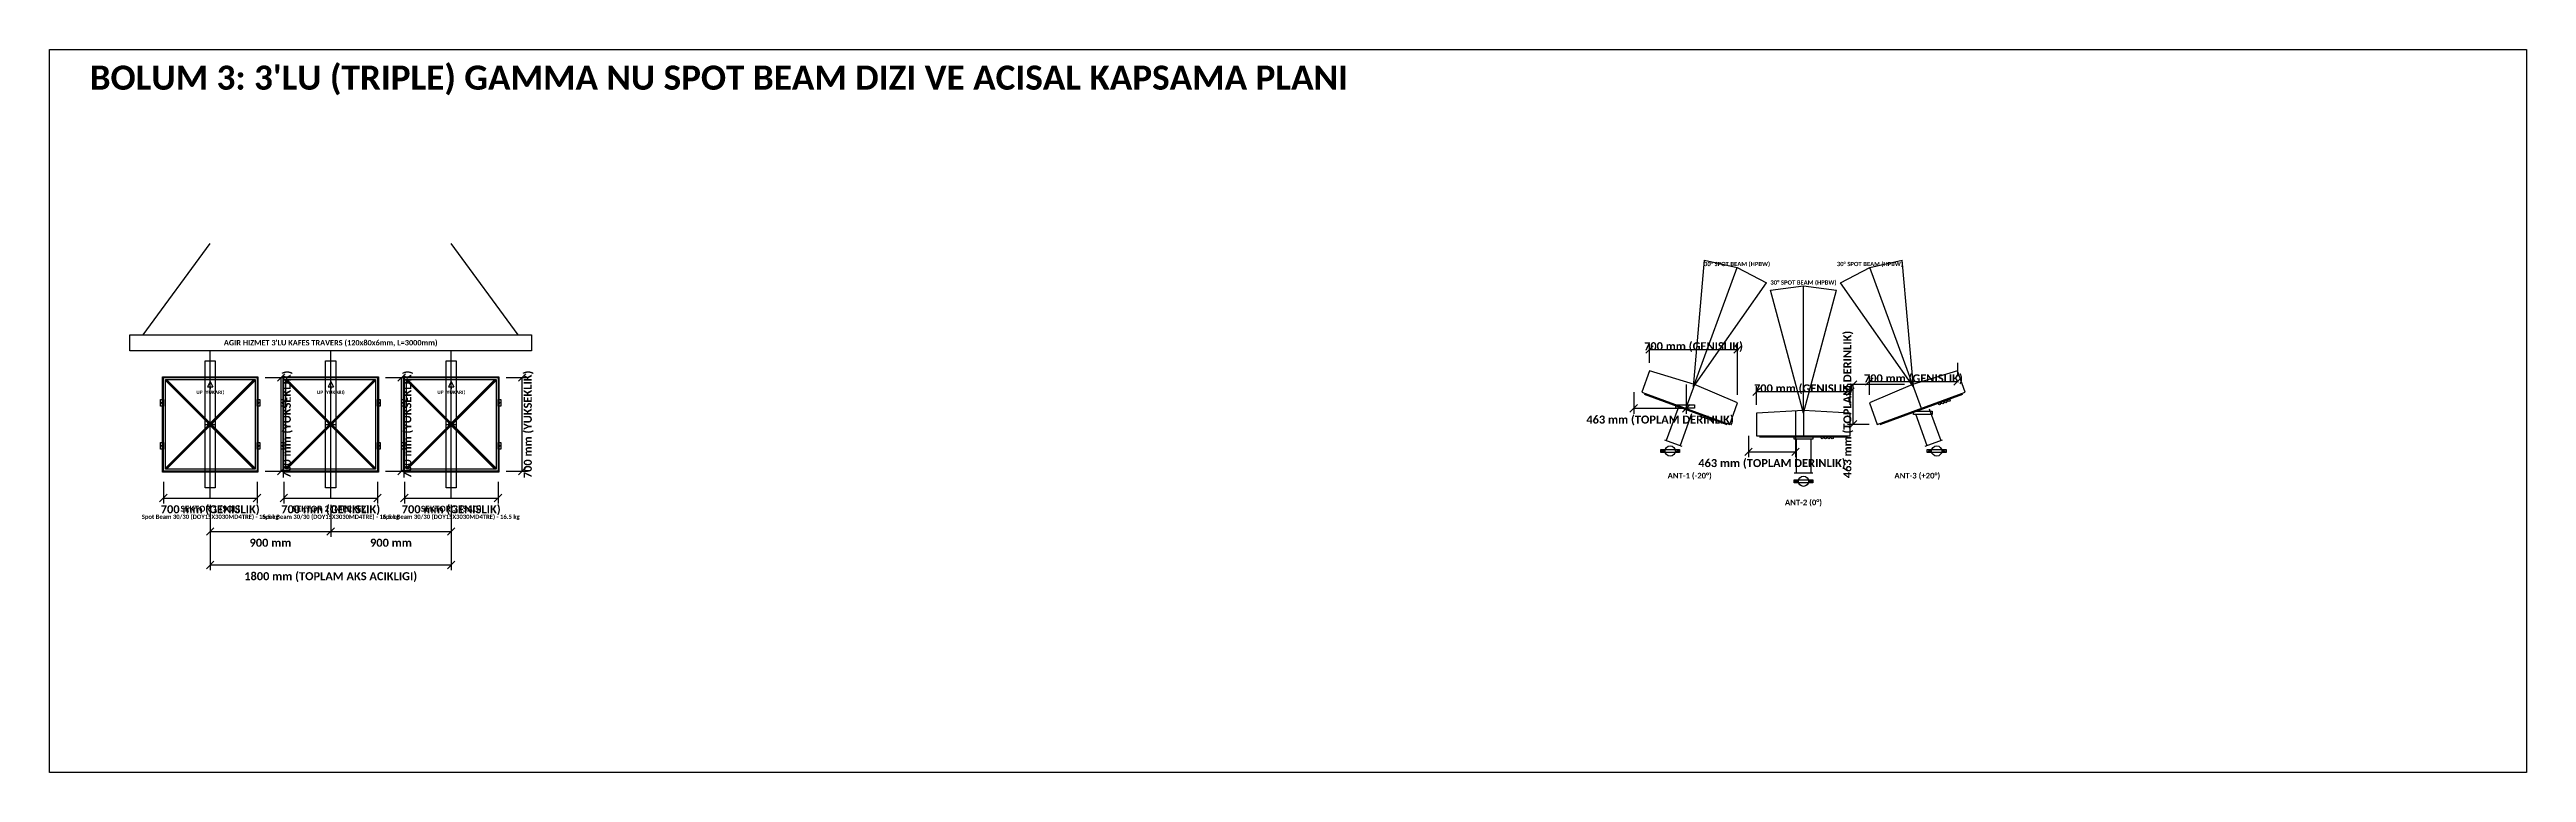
# Model space of a CAD drawing. Header units: millimetres. Extents: x -21500 to 35121, y -2600 to 19800.
# Drawn here: x -9100 to 9400, y 5900 to 11300 of the extents above; entities that cross this region are included whole.
import ezdxf
from ezdxf.enums import TextEntityAlignment as Align

# ---------------------------------------------------------------- set-up
doc = ezdxf.new("R2010")
doc.units = ezdxf.units.MM
for name, color, linetype in [('CELIK_KIRIS_KOLON', 9, 'CONTINUOUS'), ('EKP_PANEL_ANTEN', 6, 'CONTINUOUS'), ('KABLO_TAVALARI', 6, 'CONTINUOUS'), ('METIN_BILGI', 7, 'CONTINUOUS'), ('MONTAJ_BORULARI', 2, 'CONTINUOUS'), ('OLCULER', 1, 'CONTINUOUS')]:
    doc.layers.add(name, color=color, linetype=linetype)
doc.styles.get("Standard").update_dxf_attribs({"font": 'calibrib.ttf'})

msp = doc.modelspace()

# ---------------------------------------------------------------- texts
at = {"layer": 'CELIK_KIRIS_KOLON'}
msp.add_text("AGIR HIZMET 3'LU KAFES TRAVERS (120x80x6mm, L=3000mm)", height=40, dxfattribs=at).set_placement((-7000, 9110), align=Align.MIDDLE_CENTER)
at = {"layer": 'METIN_BILGI'}
msp.add_text("BOLUM 3: 3'LU (TRIPLE) GAMMA NU SPOT BEAM DIZI VE ACISAL KAPSAMA PLANI", height=180, dxfattribs=at).set_placement((-8800, 11000))
for s, height, p in [('UP (YUKARI)', 26, (-7900, 8740)), ('UP (YUKARI)', 26, (-7000, 8740)), ('UP (YUKARI)', 26, (-6100, 8740)), ('ANT-1 (-20°)', 42, (3150, 8117)), ('ANT-3 (+20°)', 42, (4850, 8117)), ('Spot Beam 30/30 (DOY15X3030MD4TRE) - 16.5 kg', 32, (-7900, 7810)), ('SEKTOR 1 (SOL)', 45, (-7900, 7870)), ('Spot Beam 30/30 (DOY15X3030MD4TRE) - 16.5 kg', 32, (-7000, 7810)), ('SEKTOR 2 (MERKEZ)', 45, (-7000, 7870)), ('Spot Beam 30/30 (DOY15X3030MD4TRE) - 16.5 kg', 32, (-6100, 7810)), ('SEKTOR 3 (SAG)', 45, (-6100, 7870)), ('ANT-2 (0°)', 42, (4000, 7917))]:
    msp.add_text(s, height=height, dxfattribs=at).set_placement(p, align=Align.MIDDLE_CENTER)
at = {"layer": 'OLCULER'}
for s, height, p in [('30° SPOT BEAM (HPBW)', 32, (3504, 9698)), ('30° SPOT BEAM (HPBW)', 32, (4496, 9698)), ('30° SPOT BEAM (HPBW)', 32, (4000, 9560)), ('700 mm (GENISLIK)', 60, (3179, 9084)), ('700 mm (GENISLIK)', 60, (4821, 8844)), ('700 mm (GENISLIK)', 60, (4000, 8769)), ('463 mm (TOPLAM DERINLIK)', 60, (2929, 8536)), ('463 mm (TOPLAM DERINLIK)', 60, (3765, 8211)), ('700 mm (GENISLIK)', 60, (-7900, 7866)), ('700 mm (GENISLIK)', 60, (-7000, 7866)), ('700 mm (GENISLIK)', 60, (-6100, 7866)), ('900 mm', 60, (-7450, 7616)), ('900 mm', 60, (-6550, 7616)), ('1800 mm (TOPLAM AKS ACIKLIGI)', 60, (-7000, 7366))]:
    msp.add_text(s, height=height, dxfattribs=at).set_placement(p, align=Align.MIDDLE_CENTER)
for s, p in [('463 mm (TOPLAM DERINLIK)', (4328, 8649)), ('700 mm (YUKSEKLIK)', (-7328, 8500)), ('700 mm (YUKSEKLIK)', (-6428, 8500)), ('700 mm (YUKSEKLIK)', (-5528, 8500))]:
    msp.add_text(s, height=60, rotation=90, dxfattribs=at).set_placement(p, align=Align.MIDDLE_CENTER)

# ---------------------------------------------------------------- linework, layer by layer
at = {"layer": 'CELIK_KIRIS_KOLON'}
for p, q in [((-8400, 9170), (-7900, 9850)), ((-5600, 9170), (-6100, 9850)), ((2809, 8725), (3427, 8500)), ((4573, 8500), (5191, 8725)), ((3061, 8615), (2975, 8380)), ((3164, 8578), (3078, 8342)), ((4836, 8578), (4922, 8342)), ((4939, 8615), (5025, 8380)), ((2961, 8385), (3092, 8337)), ((3671, 8407), (4329, 8407)), ((3945, 8390), (3945, 8139)), ((4055, 8390), (4055, 8139)), ((4908, 8337), (5039, 8385)), ((3930, 8139), (4070, 8139))]:
    msp.add_line(p, q, dxfattribs=at)
for points in [[(-8500, 9050), (-8500, 9170), (-5500, 9170), (-5500, 9050)], [(-8256, 8144), (-8256, 8856), (-7544, 8856), (-7544, 8144)], [(-7356, 8144), (-7356, 8856), (-6644, 8856), (-6644, 8144)], [(-6456, 8144), (-6456, 8856), (-5744, 8856), (-5744, 8144)], [(-8270, 8635), (-8270, 8685), (-8250, 8685), (-8250, 8635)], [(-7550, 8635), (-7550, 8685), (-7530, 8685), (-7530, 8635)], [(-7370, 8635), (-7370, 8685), (-7350, 8685), (-7350, 8635)], [(-6650, 8635), (-6650, 8685), (-6630, 8685), (-6630, 8635)], [(-6470, 8635), (-6470, 8685), (-6450, 8685), (-6450, 8635)], [(-5750, 8635), (-5750, 8685), (-5730, 8685), (-5730, 8635)], [(3047, 8621), (3047, 8646), (3187, 8646), (3187, 8621)], [(4822, 8573), (4822, 8598), (4962, 8598), (4962, 8573)], [(-8270, 8315), (-8270, 8365), (-8250, 8365), (-8250, 8315)], [(-7550, 8315), (-7550, 8365), (-7530, 8365), (-7530, 8315)], [(-7370, 8315), (-7370, 8365), (-7350, 8365), (-7350, 8315)], [(-6650, 8315), (-6650, 8365), (-6630, 8365), (-6630, 8315)], [(-6470, 8315), (-6470, 8365), (-6450, 8365), (-6450, 8315)], [(-5750, 8315), (-5750, 8365), (-5730, 8365), (-5730, 8315)], [(3930, 8390), (3930, 8415), (4070, 8415), (4070, 8390)], [(2935, 8289), (2935, 8313), (3075, 8313), (3075, 8289)], [(4925, 8289), (4925, 8313), (5065, 8313), (5065, 8289)], [(3930, 8063), (3930, 8087), (4070, 8087), (4070, 8063)]]:
    msp.add_lwpolyline(points, close=True, dxfattribs=at)
for centre, radius in [((-8260, 8660), 5), ((-7540, 8660), 5), ((-7360, 8660), 5), ((-6640, 8660), 5), ((-6460, 8660), 5), ((-5740, 8660), 5), ((-8260, 8340), 5), ((-7540, 8340), 5), ((-7360, 8340), 5), ((-6640, 8340), 5), ((-6460, 8340), 5), ((-5740, 8340), 5), ((2950, 8301), 6), ((3060, 8301), 6), ((4940, 8301), 6), ((5050, 8301), 6), ((3945, 8075), 6), ((4055, 8075), 6)]:
    msp.add_circle(centre, radius, dxfattribs=at)
at = {"layer": 'EKP_PANEL_ANTEN'}
for p, q in [((2850, 8900), (2792, 8740)), ((3185, 8797), (2850, 8900)), ((5150, 8900), (4815, 8797)), ((5208, 8740), (5150, 8900)), ((-8235, 8165), (-7565, 8835)), ((-8235, 8835), (-7565, 8165)), ((-8235, 8173), (-7573, 8835)), ((-8235, 8827), (-7573, 8165)), ((-8227, 8835), (-7565, 8173)), ((-8227, 8165), (-7565, 8827)), ((-7335, 8165), (-6665, 8835)), ((-7335, 8835), (-6665, 8165)), ((-7335, 8173), (-6673, 8835)), ((-7335, 8827), (-6673, 8165)), ((-7327, 8835), (-6665, 8173)), ((-7327, 8165), (-6665, 8827)), ((-6435, 8165), (-5765, 8835)), ((-6435, 8835), (-5765, 8165)), ((-6435, 8173), (-5773, 8835)), ((-6435, 8827), (-5773, 8165)), ((-6427, 8835), (-5765, 8173)), ((-6427, 8165), (-5765, 8827)), ((2792, 8740), (3450, 8500)), ((3185, 8797), (3121, 8620)), ((3508, 8660), (3185, 8797)), ((4815, 8797), (4492, 8660)), ((4550, 8500), (5208, 8740)), ((4815, 8797), (4879, 8620)), ((-7900, 8465), (-7900, 8535)), ((-7000, 8465), (-7000, 8535)), ((-6100, 8465), (-6100, 8535)), ((3450, 8500), (3508, 8660)), ((4000, 8603), (3650, 8585)), ((3650, 8585), (3650, 8415)), ((4350, 8585), (4000, 8603)), ((4000, 8603), (4000, 8415)), ((4350, 8415), (4350, 8585)), ((4492, 8660), (4550, 8500)), ((-7935, 8500), (-7865, 8500)), ((-7035, 8500), (-6965, 8500)), ((-6135, 8500), (-6065, 8500)), ((3650, 8415), (4350, 8415))]:
    msp.add_line(p, q, dxfattribs=at)
for points in [[(-8250, 8150), (-8250, 8850), (-7550, 8850), (-7550, 8150)], [(-8235, 8165), (-8235, 8835), (-7565, 8835), (-7565, 8165)], [(-7350, 8150), (-7350, 8850), (-6650, 8850), (-6650, 8150)], [(-7335, 8165), (-7335, 8835), (-6665, 8835), (-6665, 8165)], [(-6450, 8150), (-6450, 8850), (-5750, 8850), (-5750, 8150)], [(-6435, 8165), (-6435, 8835), (-5765, 8835), (-5765, 8165)]]:
    msp.add_lwpolyline(points, close=True, dxfattribs=at)
for centre in [(-7900, 8500), (-7000, 8500), (-6100, 8500)]:
    msp.add_circle(centre, 18, dxfattribs=at)
at = {"layer": 'KABLO_TAVALARI'}
for centre in [(3247, 8557), (3271, 8549), (3294, 8540), (3317, 8532), (5016, 8653), (5040, 8662), (5063, 8670), (5087, 8679), (4140, 8399), (4165, 8399), (4190, 8399), (4215, 8399)]:
    msp.add_circle(centre, 8, dxfattribs=at)
at = {"layer": 'METIN_BILGI'}
for p, q in [((-7900, 8820), (-7920, 8780)), ((-7920, 8780), (-7880, 8780)), ((-7900, 8820), (-7880, 8780)), ((-7900, 8780), (-7900, 8765)), ((-7000, 8820), (-7020, 8780)), ((-7020, 8780), (-6980, 8780)), ((-7000, 8820), (-6980, 8780)), ((-7000, 8780), (-7000, 8765)), ((-6100, 8820), (-6120, 8780)), ((-6120, 8780), (-6080, 8780)), ((-6100, 8820), (-6080, 8780)), ((-6100, 8780), (-6100, 8765))]:
    msp.add_line(p, q, dxfattribs=at)
msp.add_lwpolyline([(-9100, 5900), (-9100, 11300), (9400, 11300), (9400, 5900)], close=True, dxfattribs=at)
at = {"layer": 'MONTAJ_BORULARI'}
for p, q in [((-7900, 7945), (-7900, 9055)), ((-7000, 7945), (-7000, 9055)), ((-6100, 7945), (-6100, 9055))]:
    msp.add_line(p, q, dxfattribs=at)
for points in [[(-7938, 8025), (-7938, 8975), (-7862, 8975), (-7862, 8025)], [(-7038, 8025), (-7038, 8975), (-6962, 8975), (-6962, 8025)], [(-6138, 8025), (-6138, 8975), (-6062, 8975), (-6062, 8025)]]:
    msp.add_lwpolyline(points, close=True, dxfattribs=at)
for centre in [(3005, 8301), (4995, 8301), (4000, 8075)]:
    msp.add_circle(centre, 38.1, dxfattribs=at)
at = {"layer": 'OLCULER'}
for p, q in [((3179, 8780), (3262, 9726)), ((3179, 8780), (3504, 9673)), ((3262, 9726), (3504, 9673)), ((3504, 9673), (3724, 9558)), ((4276, 9558), (4496, 9673)), ((4496, 9673), (4738, 9726)), ((4821, 8780), (4496, 9673)), ((4821, 8780), (4738, 9726)), ((3179, 8780), (3724, 9558)), ((3754, 9503), (4000, 9535)), ((4000, 8585), (3754, 9503)), ((4000, 8585), (4000, 9535)), ((4000, 9535), (4246, 9503)), ((4000, 8585), (4246, 9503)), ((4821, 8780), (4276, 9558)), ((2822, 9032), (2878, 9088)), ((2850, 8960), (2850, 9100)), ((3480, 9032), (3536, 9088)), ((3508, 8720), (3508, 9100)), ((2850, 9060), (3508, 9060)), ((5150, 8960), (5150, 8860)), ((-7490, 8850), (-7330, 8850)), ((-7398, 8822), (-7342, 8878)), ((-7370, 8150), (-7370, 8850)), ((-6590, 8850), (-6430, 8850)), ((-6498, 8822), (-6442, 8878)), ((-6470, 8150), (-6470, 8850)), ((-5690, 8850), (-5530, 8850)), ((-5598, 8822), (-5542, 8878)), ((-5570, 8150), (-5570, 8850)), ((2732, 8740), (2732, 8580)), ((3125, 8797), (3125, 8580)), ((3622, 8717), (3678, 8773)), ((3650, 8645), (3650, 8785)), ((3650, 8745), (4350, 8745)), ((4322, 8717), (4378, 8773)), ((4755, 8797), (4330, 8797)), ((4342, 8769), (4398, 8825)), ((4350, 8645), (4350, 8785)), ((4370, 8500), (4370, 8797)), ((4464, 8792), (4520, 8848)), ((4492, 8720), (4492, 8860)), ((4492, 8820), (5150, 8820)), ((5122, 8792), (5178, 8848)), ((2704, 8592), (2760, 8648)), ((2732, 8620), (3125, 8620)), ((3097, 8592), (3153, 8648)), ((3940, 8603), (3940, 8255)), ((4342, 8472), (4398, 8528)), ((3590, 8415), (3590, 8255)), ((4490, 8500), (4330, 8500)), ((-7490, 8150), (-7330, 8150)), ((-7398, 8122), (-7342, 8178)), ((-6590, 8150), (-6430, 8150)), ((-6498, 8122), (-6442, 8178)), ((-5690, 8150), (-5530, 8150)), ((-5598, 8122), (-5542, 8178)), ((3562, 8267), (3618, 8323)), ((3590, 8295), (3940, 8295)), ((3912, 8267), (3968, 8323)), ((-8278, 7922), (-8222, 7978)), ((-8250, 8070), (-8250, 7910)), ((-7578, 7922), (-7522, 7978)), ((-7550, 8070), (-7550, 7910)), ((-7378, 7922), (-7322, 7978)), ((-7350, 8070), (-7350, 7910)), ((-6678, 7922), (-6622, 7978)), ((-6650, 8070), (-6650, 7910)), ((-6478, 7922), (-6422, 7978)), ((-6450, 8070), (-6450, 7910)), ((-5778, 7922), (-5722, 7978)), ((-5750, 8070), (-5750, 7910)), ((-8250, 7950), (-7550, 7950)), ((-7900, 7900), (-7900, 7660)), ((-7900, 7900), (-7900, 7410)), ((-7350, 7950), (-6650, 7950)), ((-7000, 7900), (-7000, 7660)), ((-7000, 7900), (-7000, 7660)), ((-6450, 7950), (-5750, 7950)), ((-6100, 7900), (-6100, 7660)), ((-6100, 7900), (-6100, 7410)), ((-7928, 7672), (-7872, 7728)), ((-7900, 7700), (-7000, 7700)), ((-7028, 7672), (-6972, 7728)), ((-7028, 7672), (-6972, 7728)), ((-7000, 7700), (-6100, 7700)), ((-6128, 7672), (-6072, 7728)), ((-7928, 7422), (-7872, 7478)), ((-7900, 7450), (-6100, 7450)), ((-6128, 7422), (-6072, 7478))]:
    msp.add_line(p, q, dxfattribs=at)

msp.set_redraw_order([(e.dxf.handle, doc.entitydb.next_handle()) for e in msp.query("TEXT MTEXT ATTDEF DIMENSION ARC_DIMENSION")])  # texts and dimensions are drawn at this point

doc.saveas('drawing.dxf')
